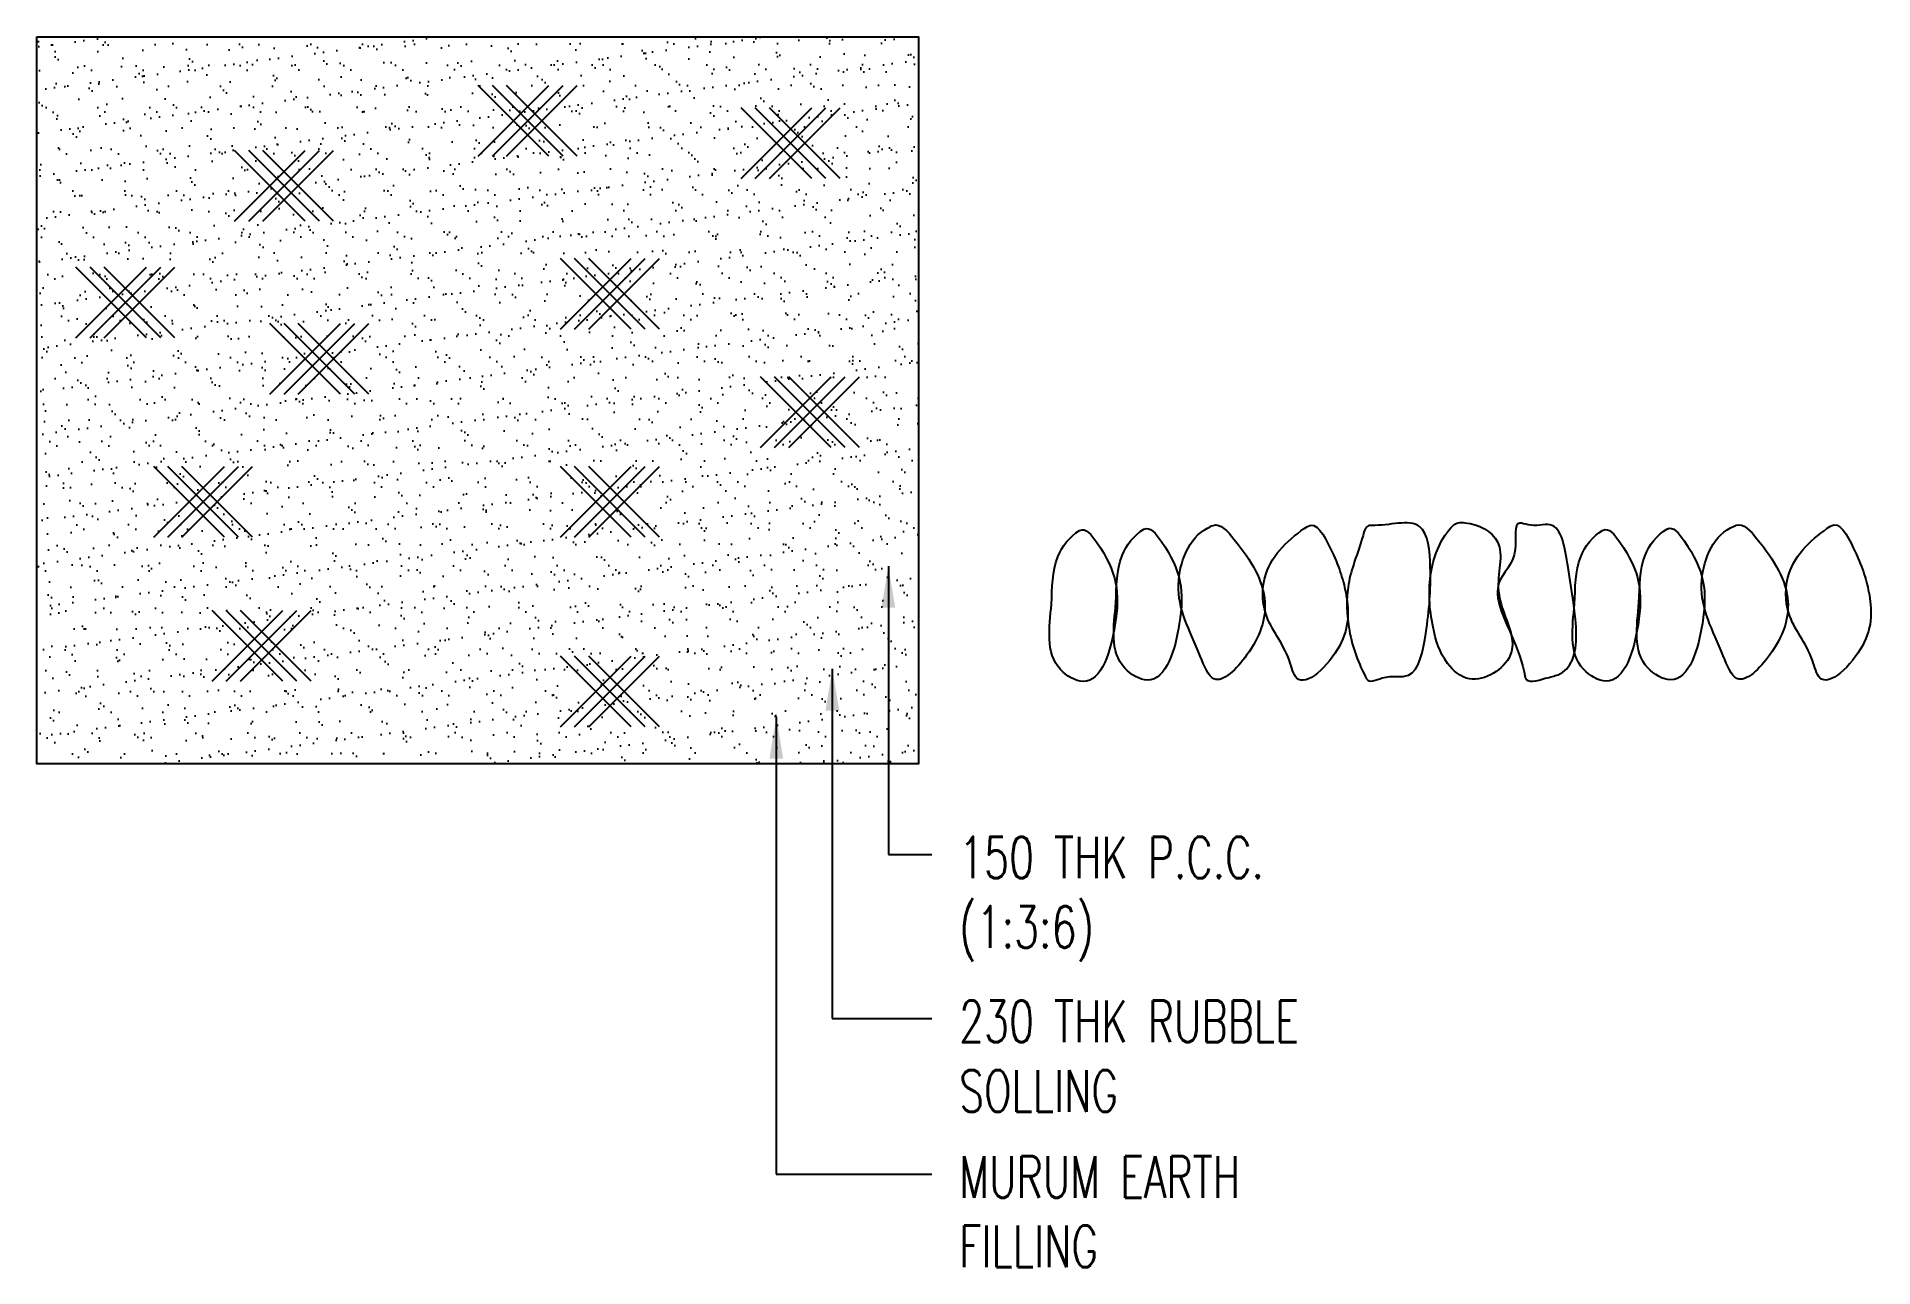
# Model space of a CAD drawing. Header units: inches. Extents: x 61991 to 161106, y 29687 to 64402.
# Drawn here: x 64103.2 to 64500.1, y 35537.1 to 35803.2 of the extents above; entities that cross this region are included whole.
import ezdxf

# ---------------------------------------------------------------- set-up
doc = ezdxf.new("R2010")
doc.units = ezdxf.units.IN
doc.header["$MEASUREMENT"] = 0
doc.layers.add('hatch', color=8, linetype='Continuous')
doc.layers.add('TEXT NORMAL', color=4, linetype='Continuous')
doc.styles.add('ROMANS', font='R.SHX', dxfattribs={"width": 0.7})
doc.dimstyles.new('DIM96', dxfattribs={"dimscale": 0, "dimtxt": 9, "dimasz": 9, "dimexe": 4, "dimexo": 4, "dimgap": 4, "dimtad": 1, "dimdec": 0, "dimzin": 1, "dimdsep": 46, "dimlunit": 4, "dimtxsty": 'ROMANS', "dimcen": 0, "dimclrd": 5, "dimclre": 5, "dimclrt": 4, "dimadec": 0, "dimazin": 0, "dimtfac": 1, "dimtdec": 0, "dimtix": 1, "dimtmove": 2, "dimatfit": 3, "dimfxl": 0, "dimfrac": 1, "dimtzin": 0, "dimlwd": -1, "dimlwe": -1, "dimarcsym": 0})

msp = doc.modelspace()

# ---------------------------------------------------------------- texts
at = {"layer": 'TEXT NORMAL', "char_height": 9, "attachment_point": 1, "style": 'ROMANS'}
for s, insert, width in [('150 THK P.C.C. (1:3:6)', (64302.50286, 35630.22866), 88.119567), ('230 THK RUBBLE SOLLING', (64302.50286, 35594.77374), 88.119567), ('MURUM EARTH FILLING', (64302.50286, 35561.12809), 68.521104)]:
    msp.add_mtext(s, dxfattribs=dict(at, insert=insert, width=width))

# ---------------------------------------------------------------- hatches: boundary and pattern name
at = {"layer": 'hatch'}
h = msp.add_hatch(dxfattribs=at)
h.set_pattern_fill('AR-SAND', color=256, scale=3.6, style=0)
h.set_pattern_definition([(37.5, (62152.2656, 31526.843), (-0.226776, 6.9365656), [0, -5.472, 0, -6.12, 0, -5.85]), (7.5, (62152.266, 31526.843), (6.371196, 10.159726), [0, -2.952, 0, -4.932, 0, -1.89]), (327.5, (62147.8376, 31526.843), (11.210911, 0.0203726), [0, -1.8, 0, -6.48, 0, -8.46]), (317.5, (62147.838, 31526.843), (10.822056, 3.159632), [0, -0.9, 0, -4.248, 0, -4.86])])
h.paths.add_polyline_path([(64293.69586, 35803.20047), (64103.1583, 35803.20047), (64103.1583, 35645.98282), (64293.69586, 35645.98282)])
h.paths.add_polyline_path([(64227.03087, 35699.58725), (64223.97617, 35702.64195), (64227.03087, 35705.69665), (64230.08558, 35702.64195)], flags=16)
h.paths.add_polyline_path([(64230.08558, 35747.63607), (64227.03087, 35744.58137), (64223.97617, 35747.63607), (64227.03087, 35750.69077)], flags=16)
h.paths.add_polyline_path([(64227.03087, 35658.58087), (64223.97617, 35661.63557), (64227.03087, 35664.69027), (64230.08558, 35661.63557)], flags=16)
h.paths.add_polyline_path([(64266.09901, 35783.21665), (64269.15371, 35780.16195), (64266.09901, 35777.10725), (64263.04431, 35780.16195)], flags=16)
h.paths.add_polyline_path([(64167.30049, 35733.56821), (64164.24578, 35730.51351), (64161.19108, 35733.56821), (64164.24578, 35736.62291)], flags=16)
h.paths.add_polyline_path([(64159.66373, 35770.92558), (64156.60903, 35767.87087), (64153.55433, 35770.92558), (64156.60903, 35773.98028)], flags=16)
h.paths.add_polyline_path([(64139.12755, 35699.58725), (64136.07285, 35702.64195), (64139.12755, 35705.69665), (64142.18226, 35702.64195)], flags=16)

# ---------------------------------------------------------------- linework, layer by layer
at = {"layer": 'hatch', "linetype": 'Continuous'}
for p, q in [((64213.85916, 35777.37125), (64198.58565, 35792.64475)), ((64198.58565, 35777.37125), (64213.85916, 35792.64475)), ((64216.91386, 35777.37125), (64201.64035, 35792.64475)), ((64201.64035, 35777.37125), (64216.91386, 35792.64475)), ((64219.96856, 35777.37125), (64204.69506, 35792.64475)), ((64204.69506, 35777.37125), (64219.96856, 35792.64475)), ((64270.68107, 35772.5252), (64255.40756, 35787.79871)), ((64255.40756, 35772.5252), (64270.68107, 35787.79871)), ((64273.73577, 35772.5252), (64258.46226, 35787.79871)), ((64258.46226, 35772.5252), (64273.73577, 35787.79871)), ((64276.79047, 35772.5252), (64261.51696, 35787.79871)), ((64261.51696, 35772.5252), (64276.79047, 35787.79871)), ((64161.19108, 35763.28882), (64145.91758, 35778.56233)), ((64145.91758, 35763.28882), (64161.19108, 35778.56233)), ((64164.24578, 35763.28882), (64148.97228, 35778.56233)), ((64148.97228, 35763.28882), (64164.24578, 35778.56233)), ((64167.30049, 35763.28882), (64152.02698, 35778.56233)), ((64152.02698, 35763.28882), (64167.30049, 35778.56233)), ((64231.61293, 35739.99932), (64216.33942, 35755.27283)), ((64216.33942, 35739.99932), (64231.61293, 35755.27283)), ((64234.66763, 35739.99932), (64219.39412, 35755.27283)), ((64219.39412, 35739.99932), (64234.66763, 35755.27283)), ((64237.72233, 35739.99932), (64222.44882, 35755.27283)), ((64222.44882, 35739.99932), (64237.72233, 35755.27283)), ((64126.89672, 35738.09431), (64111.62321, 35753.36782)), ((64111.62321, 35738.09431), (64126.89672, 35753.36782)), ((64129.95142, 35738.09431), (64114.67792, 35753.36782)), ((64114.67792, 35738.09431), (64129.95142, 35753.36782)), ((64133.00612, 35738.09431), (64117.73262, 35753.36782)), ((64117.73262, 35738.09431), (64133.00612, 35753.36782)), ((64168.82784, 35725.93145), (64153.55433, 35741.20496)), ((64153.55433, 35725.93145), (64168.82784, 35741.20496)), ((64171.88254, 35725.93145), (64156.60903, 35741.20496)), ((64156.60903, 35725.93145), (64171.88254, 35741.20496)), ((64174.93724, 35725.93145), (64159.66373, 35741.20496)), ((64159.66373, 35725.93145), (64174.93724, 35741.20496)), ((64274.83877, 35714.37266), (64259.56526, 35729.64616)), ((64259.56526, 35714.37266), (64274.83877, 35729.64616)), ((64277.89347, 35714.37266), (64262.61996, 35729.64616)), ((64262.61996, 35714.37266), (64277.89347, 35729.64616)), ((64280.94817, 35714.37266), (64265.67466, 35729.64616)), ((64265.67466, 35714.37266), (64280.94817, 35729.64616)), ((64143.70961, 35695.0052), (64128.4361, 35710.2787)), ((64128.4361, 35695.0052), (64143.70961, 35710.2787)), ((64146.76431, 35695.0052), (64131.4908, 35710.2787)), ((64131.4908, 35695.0052), (64146.76431, 35710.2787)), ((64149.81901, 35695.0052), (64134.5455, 35710.2787)), ((64134.5455, 35695.0052), (64149.81901, 35710.2787)), ((64231.61293, 35695.0052), (64216.33942, 35710.2787)), ((64216.33942, 35695.0052), (64231.61293, 35710.2787)), ((64234.66763, 35695.0052), (64219.39412, 35710.2787)), ((64219.39412, 35695.0052), (64234.66763, 35710.2787)), ((64237.72233, 35695.0052), (64222.44882, 35710.2787)), ((64222.44882, 35695.0052), (64237.72233, 35710.2787)), ((64156.3443, 35663.83533), (64141.07079, 35679.10884)), ((64141.07079, 35663.83533), (64156.3443, 35679.10884)), ((64159.399, 35663.83533), (64144.12549, 35679.10884)), ((64144.12549, 35663.83533), (64159.399, 35679.10884)), ((64162.4537, 35663.83533), (64147.18019, 35679.10884)), ((64147.18019, 35663.83533), (64162.4537, 35679.10884)), ((64231.61293, 35653.99882), (64216.33942, 35669.27232)), ((64216.33942, 35653.99882), (64231.61293, 35669.27232)), ((64234.66763, 35653.99882), (64219.39412, 35669.27232)), ((64219.39412, 35653.99882), (64234.66763, 35669.27232)), ((64237.72233, 35653.99882), (64222.44882, 35669.27232)), ((64222.44882, 35653.99882), (64237.72233, 35669.27232))]:
    msp.add_line(p, q, dxfattribs=at)
at = {"layer": 'hatch'}
msp.add_lwpolyline([(64103.1583, 35803.20047), (64293.69586, 35803.20047), (64293.69586, 35645.98282), (64103.1583, 35645.98282)], close=True, dxfattribs=at)
at = {"layer": 'hatch', "linetype": 'ByBlock'}
for points, start_tangent, end_tangent in [([(64328.53173, 35696.40069), (64323.8164, 35690.70801), (64322.44135, 35680.50053), (64324.4059, 35666.36738), (64329.31728, 35663.8156), (64336.19388, 35675.98574), (64332.26477, 35693.84891), (64328.53173, 35696.40069)], (-0.866612699, -0.498981392), (-0.866612699, -0.498981392)), ([(64342.43895, 35696.68667), (64337.72363, 35690.99399), (64336.34858, 35680.78651), (64338.31313, 35666.65336), (64343.22451, 35664.10158), (64350.1011, 35676.27172), (64346.172, 35694.13489), (64342.43895, 35696.68667)], (-0.866612699, -0.498981392), (-0.866612699, -0.498981392)), ([(64356.2023, 35696.94103), (64349.91586, 35684.77053), (64354.63052, 35669.26312), (64357.57801, 35664.35594), (64364.65066, 35669.4595), (64368.58043, 35681.04087), (64361.90056, 35694.58562), (64357.38129, 35697.52979), (64356.2023, 35696.94103)], (-0.896905146, -0.442222974), (-0.896905146, -0.442222974)), ([(64377.81436, 35697.33378), (64368.77649, 35686.92993), (64368.77649, 35678.48909), (64373.88459, 35668.28161), (64375.45636, 35664.55231), (64384.69095, 35671.42252), (64386.06601, 35683.00389), (64382.7264, 35692.62261), (64377.81436, 35697.33378)], (-0.831117347, -0.556097075), (-0.831117347, -0.556097075)), ([(64390.58461, 35664.35594), (64386.85222, 35674.75943), (64386.6555, 35684.77053), (64389.79905, 35695.37076), (64391.06112, 35697.50235), (64391.7636, 35697.52979), (64401.99642, 35697.29407), (64404.3378, 35688.50019), (64403.35552, 35674.17067), (64399.62247, 35665.14107), (64393.92488, 35664.55231), (64390.58461, 35664.35594)], (-0.476369495, 0.87924519), (-0.476369495, 0.87924519)), ([(64409.24984, 35697.52979), (64404.53452, 35687.51869), (64404.9273, 35675.54456), (64408.07084, 35667.69285), (64412.78617, 35664.35594), (64421.62731, 35669.4595), (64419.07326, 35683.39664), (64418.87654, 35693.9965), (64411.80389, 35698.11891), (64409.24984, 35697.52979)], (-0.704462406, -0.709741304), (-0.704462406, -0.709741304)), ([(64424.87509, 35664.66793), (64421.73155, 35674.08991), (64419.1775, 35685.08253), (64422.71382, 35692.34548), (64423.6961, 35698.03816), (64425.46459, 35697.64541), (64430.17992, 35697.64541), (64434.10902, 35688.4198), (64431.94775, 35665.25669), (64429.19764, 35664.47156), (64424.87509, 35664.66793)], (-0.189419158, 0.98189632), (-0.189419158, 0.98189632)), ([(64441.57511, 35696.4585), (64436.85979, 35690.76582), (64435.48474, 35680.55834), (64437.44929, 35666.42519), (64442.36067, 35663.87341), (64449.23726, 35676.04355), (64445.30816, 35693.90672), (64441.57511, 35696.4585)], (-0.866612699, -0.498981392), (-0.866612699, -0.498981392)), ([(64455.48234, 35696.74448), (64450.76702, 35691.0518), (64449.39197, 35680.84432), (64451.35652, 35666.71117), (64456.2679, 35664.15939), (64463.14449, 35676.32952), (64459.21539, 35694.1927), (64455.48234, 35696.74448)], (-0.866612699, -0.498981392), (-0.866612699, -0.498981392)), ([(64469.24568, 35696.99884), (64462.95925, 35684.82834), (64467.67391, 35669.32093), (64470.6214, 35664.41375), (64477.69405, 35669.51731), (64481.62382, 35681.09868), (64474.94395, 35694.64343), (64470.42468, 35697.5876), (64469.24568, 35696.99884)], (-0.896905146, -0.442222974), (-0.896905146, -0.442222974)), ([(64490.85774, 35697.39159), (64481.81988, 35686.98774), (64481.81988, 35678.5469), (64486.92798, 35668.33942), (64488.49975, 35664.61012), (64497.73434, 35671.48033), (64499.10939, 35683.0617), (64495.76979, 35692.68042), (64490.85774, 35697.39159)], (-0.831117347, -0.556097075), (-0.831117347, -0.556097075))]:
    msp.add_spline(points, degree=3, dxfattribs=dict(at, start_tangent=start_tangent, end_tangent=end_tangent))

msp.set_redraw_order([(e.dxf.handle, doc.entitydb.next_handle()) for e in msp.query("TEXT MTEXT ATTDEF DIMENSION ARC_DIMENSION")])  # texts and dimensions are drawn at this point

# ---------------------------------------------------------------- leaders
at = {"layer": 'TEXT NORMAL'}
for points in [[(64287.21358, 35688.74495), (64287.21358, 35626.35267), (64296.61059, 35626.35267)], [(64275.10557, 35666.48766), (64275.10557, 35590.89775), (64296.61059, 35590.89775)], [(64262.99756, 35656.13139), (64262.99756, 35557.2521), (64296.61059, 35557.2521)]]:
    msp.add_leader(points, dimstyle='DIM96', override={"dimscale": 1}, dxfattribs=at)

doc.saveas('drawing.dxf')
